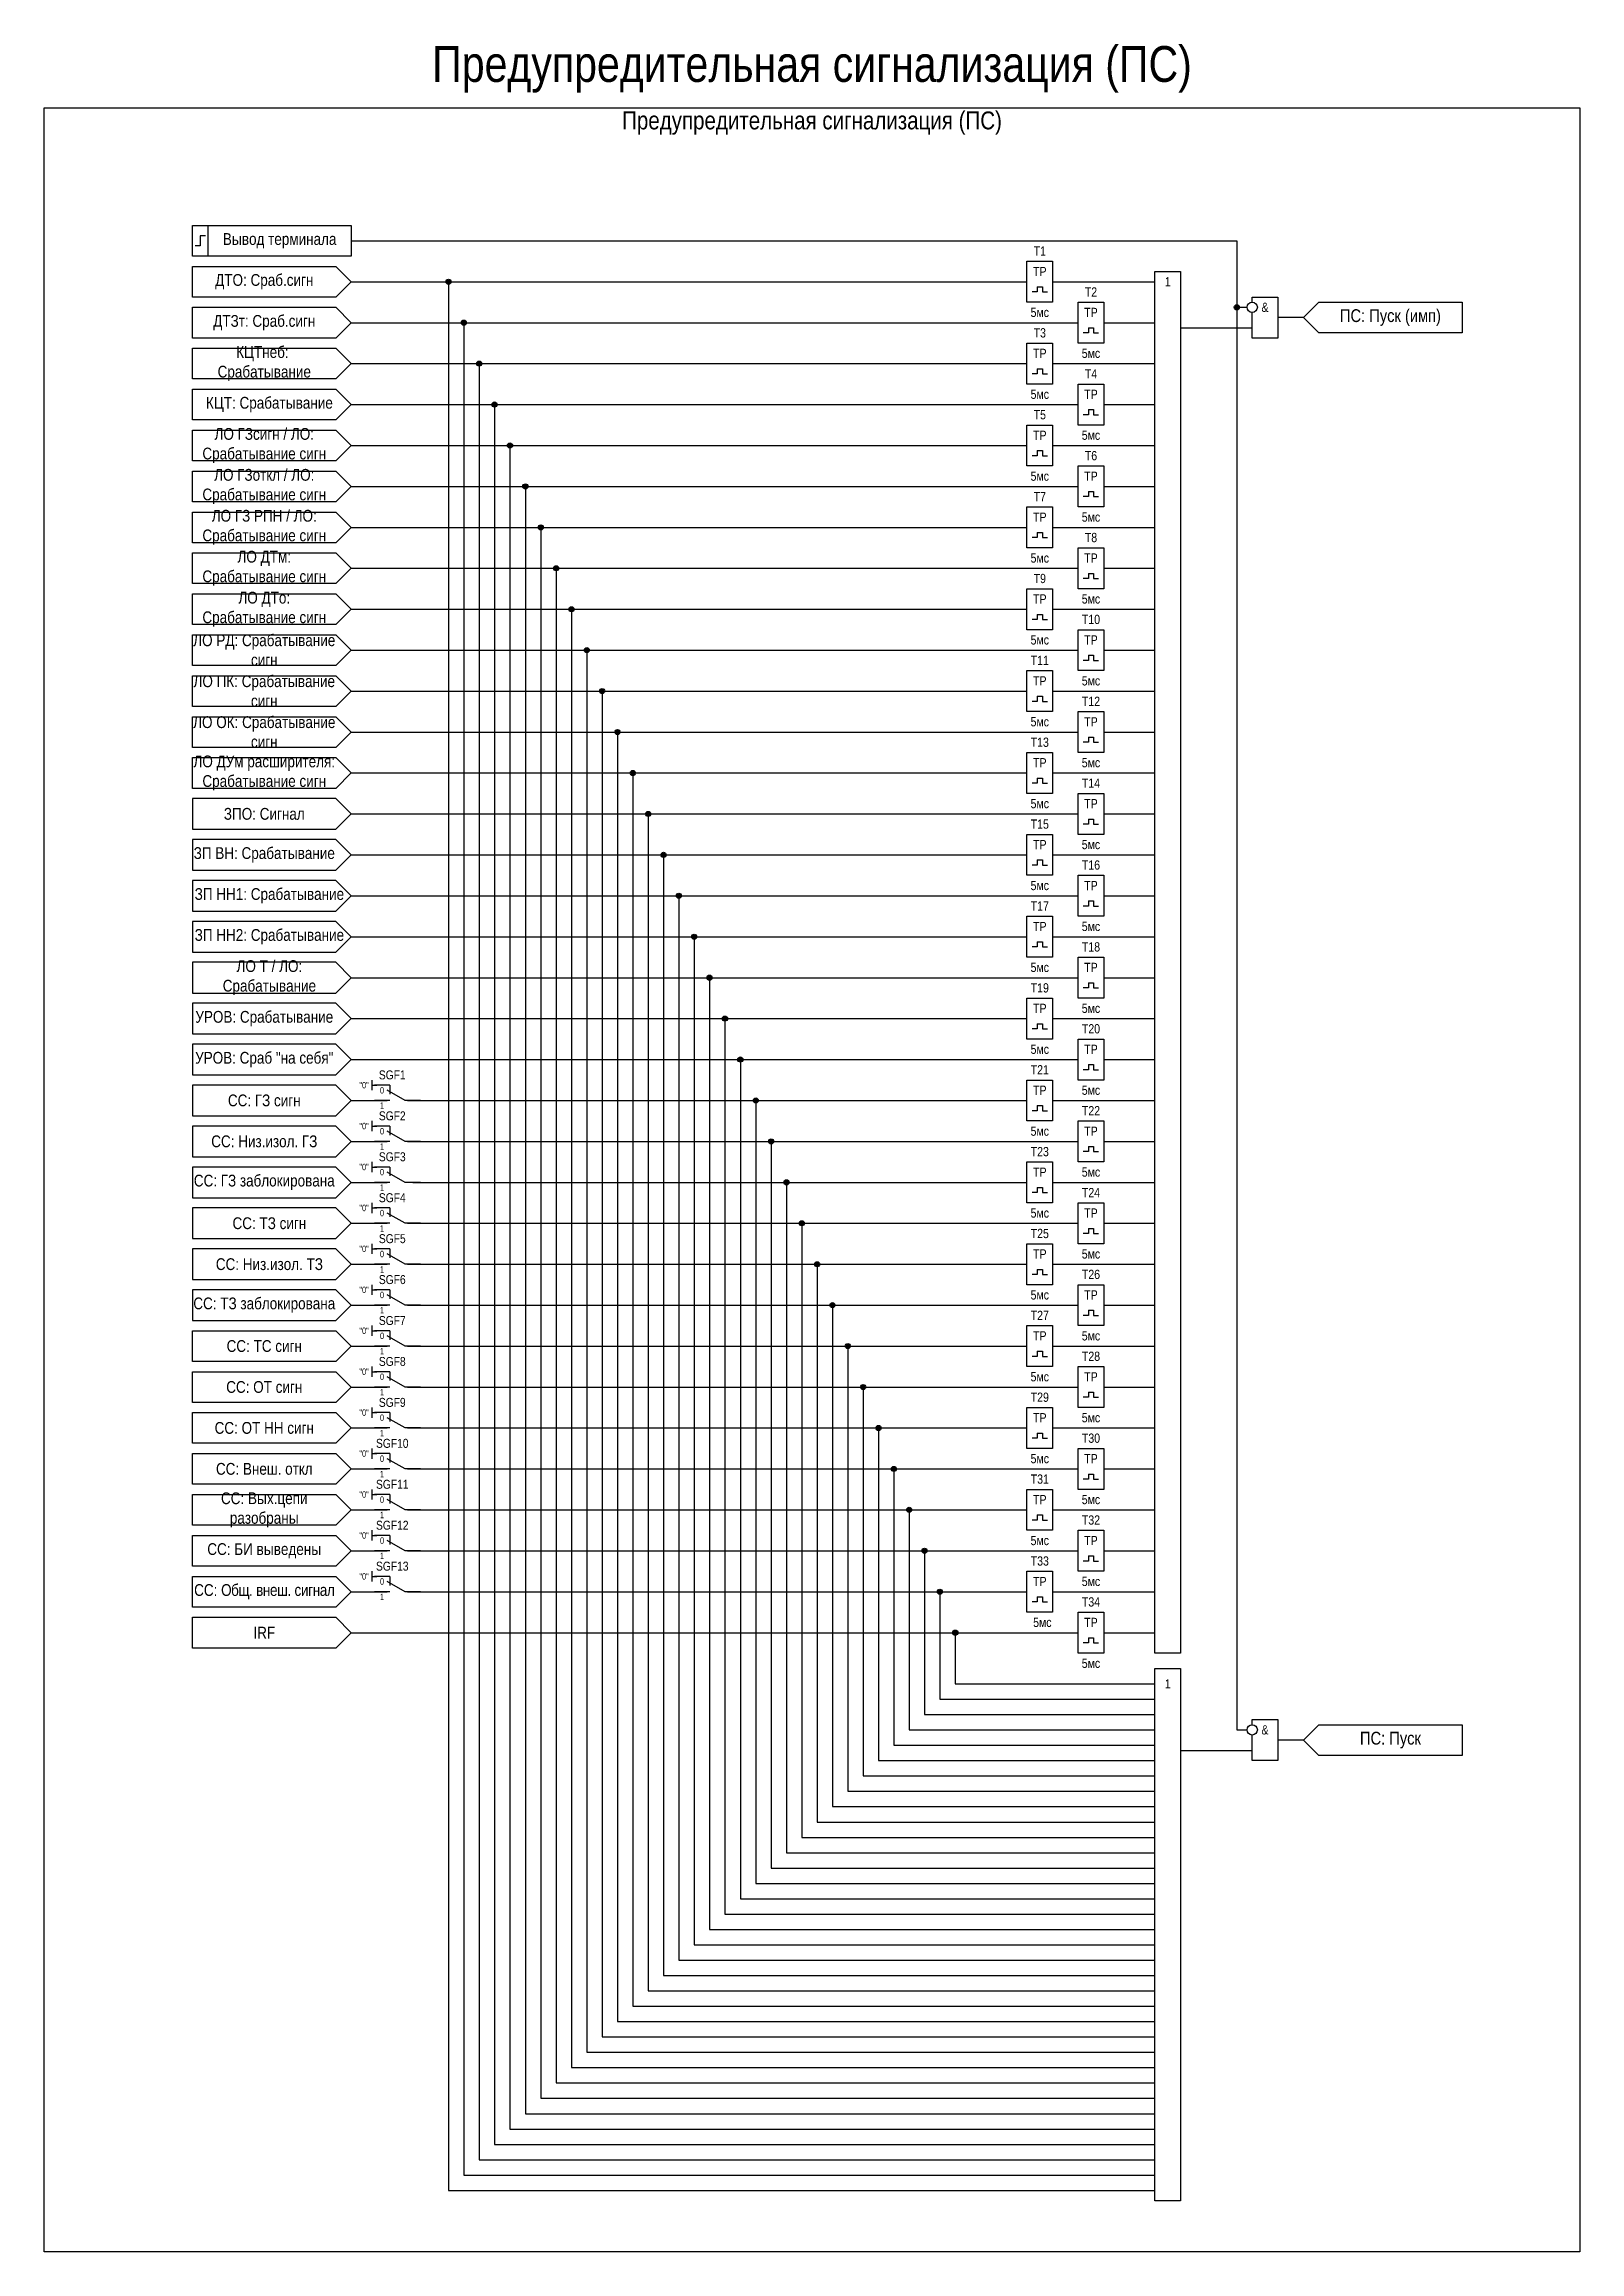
# Model space of a CAD drawing. Header units: millimetres. Extents: x -1143 to 1170, y -154 to 695.
# Drawn here: x 870 to 1170, y -38 to 393.4 of the extents above; entities that cross this region are included whole.
import ezdxf
from ezdxf.enums import TextEntityAlignment as Align

# ---------------------------------------------------------------- set-up
doc = ezdxf.new("R2010")
doc.units = ezdxf.units.MM
doc.layers.add('TEXT', color=7, linetype='Continuous', lineweight=25)
doc.layers.add('Основная', color=7, linetype='Continuous')
doc.styles.add('2.5_Gost_RD', font='ARIALN.TTF', dxfattribs={"height": 2.5})
doc.styles.add('3.5_Gost_RD', font='ARIALN.TTF', dxfattribs={"height": 3.5})
doc.styles.add('Вывод', font='ARIALN.TTF', dxfattribs={"height": 2.5})
doc.styles.add('Компонент', font='ARIALN.TTF', dxfattribs={"height": 3.5})

msp = doc.modelspace()

# ---------------------------------------------------------------- texts
at = {"color": 30, "ltscale": 100, "attachment_point": 5, "style": '3.5_Gost_RD'}
for s, insert, char_height, width in [('{\\C3;Предупредительная сигнализация (ПС)}', (1020, 388.5), 7, 300), ('Предупредительная сигнализация (ПС)', (1020, 378), 3.5, 290)]:
    msp.add_mtext(s, dxfattribs=dict(at, insert=insert, char_height=char_height, width=width))
at = {"ltscale": 100, "attachment_point": 5, "style": '2.5_Gost_RD'}
for s, insert, char_height, width in [('T1', (1064.5, 353), 1.8, 5), ('TP', (1064.5, 349), 1.8, 5), ('T2', (1074.5, 345), 1.8, 5), ('1', (1089.5, 347), 1.8, 5), ('5мс', (1064.5, 341), 1.8, 5), ('TP', (1074.5, 341), 1.8, 5), ('&', (1108.5, 342), 1.8, 5), ('ПС: Пуск (имп)', (1133, 340), 2.5, 28), ('T3', (1064.5, 337), 1.8, 5), ('TP', (1064.5, 333), 1.8, 5), ('5мс', (1074.5, 333), 1.8, 5), ('T4', (1074.5, 329), 1.8, 5), ('5мс', (1064.5, 325), 1.8, 5), ('TP', (1074.5, 325), 1.8, 5), ('T5', (1064.5, 321), 1.8, 5), ('ЛО ГЗсигн / ЛО: Срабатывание сигн', (913, 315), 2.3, 28), ('TP', (1064.5, 317), 1.8, 5), ('5мс', (1074.5, 317), 1.8, 5), ('T6', (1074.5, 313), 1.8, 5), ('ЛО ГЗоткл / ЛО: Срабатывание сигн', (913, 307), 2.3, 28), ('5мс', (1064.5, 309), 1.8, 5), ('TP', (1074.5, 309), 1.8, 5), ('ЛО ГЗ РПН / ЛО: Срабатывание сигн', (913, 299), 2.3, 28), ('T7', (1064.5, 305), 1.8, 5), ('TP', (1064.5, 301), 1.8, 5), ('5мс', (1074.5, 301), 1.8, 5), ('T8', (1074.5, 297), 1.8, 5), ('ЛО ДТм: Срабатывание сигн', (913, 291), 2.3, 28), ('5мс', (1064.5, 293), 1.8, 5), ('TP', (1074.5, 293), 1.8, 5), ('T9', (1064.5, 289), 1.8, 5), ('ЛО ДТо: Срабатывание сигн', (913, 283), 2.3, 28), ('TP', (1064.5, 285), 1.8, 5), ('5мс', (1074.5, 285), 1.8, 5), ('T10', (1074.5, 281), 1.8, 5), ('ЛО РД: Срабатывание сигн', (913, 275), 2.3, 28), ('5мс', (1064.5, 277), 1.8, 5), ('TP', (1074.5, 277), 1.8, 5), ('T11', (1064.5, 273), 1.8, 5), ('ЛО ПК: Срабатывание сигн', (913, 267), 2.3, 28), ('TP', (1064.5, 269), 1.8, 5), ('5мс', (1074.5, 269), 1.8, 5), ('T12', (1074.5, 265), 1.8, 5), ('ЛО ОК: Срабатывание сигн', (913, 259), 2.3, 28), ('5мс', (1064.5, 261), 1.8, 5), ('TP', (1074.5, 261), 1.8, 5), ('T13', (1064.5, 257), 1.8, 5), ('ЛО ДУм расширителя: Срабатывание сигн', (913, 251), 2.3, 28), ('TP', (1064.5, 253), 1.8, 5), ('5мс', (1074.5, 253), 1.8, 5), ('T14', (1074.5, 249), 1.8, 5), ('T15', (1064.5, 241), 1.8, 5), ('5мс', (1064.5, 245), 1.8, 5), ('TP', (1074.5, 245), 1.8, 5), ('TP', (1064.5, 237), 1.8, 5), ('5мс', (1074.5, 237), 1.8, 5), ('ЗП ВН: Срабатывание ', (913, 235), 2.3, 28), ('T16', (1074.5, 233), 1.8, 5), ('5мс', (1064.5, 229), 1.8, 5), ('TP', (1074.5, 229), 1.8, 5), ('ЗП НН1: Срабатывание', (914, 227), 2.3, 27.933), ('T17', (1064.5, 225), 1.8, 5), ('ЗП НН2: Срабатывание', (914, 219), 2.3, 27.933), ('TP', (1064.5, 221), 1.8, 5), ('5мс', (1074.5, 221), 1.8, 5), ('T18', (1074.5, 217), 1.8, 5), ('5мс', (1064.5, 213), 1.8, 5), ('TP', (1074.5, 213), 1.8, 5), ('T19', (1064.5, 209), 1.8, 5), ('TP', (1064.5, 205), 1.8, 5), ('5мс', (1074.5, 205), 1.8, 5), ('T20', (1074.5, 201), 1.8, 5), ('5мс', (1064.5, 197), 1.8, 5), ('TP', (1074.5, 197), 1.8, 5), ('T21', (1064.5, 193), 1.8, 5), ('TP', (1064.5, 189), 1.8, 5), ('5мс', (1074.5, 189), 1.8, 5), ('T22', (1074.5, 185), 1.8, 5), ('5мс', (1064.5, 181), 1.8, 5), ('TP', (1074.5, 181), 1.8, 5), ('T23', (1064.5, 177), 1.8, 5), ('TP', (1064.5, 173), 1.8, 5), ('5мс', (1074.5, 173), 1.8, 5), ('T24', (1074.5, 169), 1.8, 5), ('5мс', (1064.5, 165), 1.8, 5), ('TP', (1074.5, 165), 1.8, 5), ('T25', (1064.5, 161), 1.8, 5), ('TP', (1064.5, 157), 1.8, 5), ('5мс', (1074.5, 157), 1.8, 5), ('T26', (1074.5, 153), 1.8, 5), ('5мс', (1064.5, 149), 1.8, 5), ('TP', (1074.5, 149), 1.8, 5), ('T27', (1064.5, 145), 1.8, 5), ('СС: ТС сигн', (913, 139), 2.3, 28), ('TP', (1064.5, 141), 1.8, 5), ('5мс', (1074.5, 141), 1.8, 5), ('5мс', (1064.5, 133), 1.8, 5), ('T28', (1074.5, 137), 1.8, 5), ('TP', (1074.5, 133), 1.8, 5), ('СС: ОТ сигн', (913, 131), 2.3, 28), ('T29', (1064.5, 129), 1.8, 5), ('TP', (1064.5, 125), 1.8, 5), ('5мс', (1074.5, 125), 1.8, 5), ('СС: ОТ НН сигн', (913, 123), 2.3, 28), ('T30', (1074.5, 121), 1.8, 5), ('5мс', (1064.5, 117), 1.8, 5), ('TP', (1074.5, 117), 1.8, 5), ('СС: Внеш. откл', (913, 115), 2.3, 28), ('T31', (1064.5, 113), 1.8, 5), ('СС: Вых.цепи разобраны', (913, 107), 2.3, 28), ('TP', (1064.5, 109), 1.8, 5), ('5мс', (1074.5, 109), 1.8, 5), ('T32', (1074.5, 105), 1.8, 5), ('СС: БИ выведены', (913, 99), 2.3, 28), ('5мс', (1064.5, 101), 1.8, 5), ('TP', (1074.5, 101), 1.8, 5), ('T33', (1064.5, 97), 1.8, 5), ('TP', (1064.5, 93), 1.8, 5), ('5мс', (1074.5, 93), 1.8, 5), ('T34', (1074.5, 89), 1.8, 5), ('5мс', (1065, 85), 1.8, 5), ('TP', (1074.5, 85), 1.8, 5), ('5мс', (1074.5, 77), 1.8, 5), ('1', (1089.5, 73), 1.8, 5), ('&', (1108.5, 64), 1.8, 5), ('ПС: Пуск', (1133, 62), 2.5, 28)]:
    msp.add_mtext(s, dxfattribs=dict(at, insert=insert, char_height=char_height, width=width))
at = {"color": 0, "ltscale": 100, "char_height": 2.3, "width": 28, "attachment_point": 5, "style": '2.5_Gost_RD'}
for s, insert in [('{\\C256;ЗПО: Сигнал}', (913, 243)), ('{\\C256;УРОВ: Срабатывание}', (913, 203)), ('{\\C256;УРОВ: Сраб "на себя"}', (913, 195))]:
    msp.add_mtext(s, dxfattribs=dict(at, insert=insert))
at = {"layer": 'TEXT', "ltscale": 100, "char_height": 2.3, "width": 28, "attachment_point": 5, "style": '2.5_Gost_RD'}
for s, insert in [('Вывод терминала', (916, 355)), ('ЛО Т / ЛО: Срабатывание', (914, 211)), ('СС: {\\T0.95;Общ. внеш. сигнал}', (913, 91))]:
    msp.add_mtext(s, dxfattribs=dict(at, insert=insert))
at = {"layer": 'TEXT', "color": 0, "ltscale": 100, "char_height": 2.3, "width": 28, "attachment_point": 5, "style": '2.5_Gost_RD'}
for s, insert in [('{\\C256;СС: ГЗ сигн}', (913, 187)), ('{\\C256;СС: Низ.изол. ГЗ}', (913, 179)), ('{\\C256;СС: ГЗ заблокирована}', (913, 171)), ('{\\C256;СС: ТЗ сигн}', (914, 163)), ('{\\C256;СС: Низ.изол. ТЗ}', (914, 155)), ('{\\C256;СС: ТЗ заблокирована}', (913, 147)), ('{\\C256;IRF}', (913, 83))]:
    msp.add_mtext(s, dxfattribs=dict(at, insert=insert))
at = {"layer": 'Основная', "color": 0, "ltscale": 100, "insert": (913, 347), "char_height": 2.3, "width": 28, "attachment_point": 5, "style": '2.5_Gost_RD'}
msp.add_mtext('{\\C256;ДТО: Сраб.сигн}', dxfattribs=at)
at = {"layer": 'Основная', "ltscale": 100, "insert": (913, 339), "char_height": 2.3, "width": 28, "attachment_point": 5, "style": '2.5_Gost_RD'}
msp.add_mtext('ДТЗт: Сраб.сигн', dxfattribs=at)
at = {"layer": 'Основная', "color": 1, "ltscale": 100, "char_height": 2.3, "attachment_point": 5, "style": '2.5_Gost_RD'}
for s, insert, width in [('{\\C256;КЦТнеб:  Срабатывание}', (913, 331), 28), ('{\\C256;КЦТ: Срабатывание}', (914, 323), 26.5083)]:
    msp.add_mtext(s, dxfattribs=dict(at, insert=insert, width=width))

# ---------------------------------------------------------------- blocks, each defined once
blk = doc.blocks.new('Точка')
at = {"ltscale": 100}
h = blk.add_hatch(color=256, dxfattribs=at)
h.dxf.hatch_style = 1
edge = h.paths.add_edge_path()
edge.add_arc((0, 0), 0.5, 0, 360)
blk.add_circle((0, 0), 0.5, dxfattribs=at)
blk = doc.blocks.new('*U958')
at = {"layer": 'Основная', "color": 0}
blk.add_line((0, 0), (7, 4), dxfattribs=at)
at = {"layer": 'Основная', "ltscale": 0.35}
blk.add_line((6, 6), (6, 2.5), dxfattribs=at)
blk = doc.blocks.new('*U1019')
at = {"layer": 'Основная', "color": 0}
for p, q in [((-3, 6), (-9, 6)), ((-3, 0), (-9, 0)), ((9, 0), (3, 0))]:
    blk.add_line(p, q, dxfattribs=at)
at = {"layer": 'Основная', "ltscale": 0.25, "xscale": -1}
blk.add_blockref('*U958', (3, 0), dxfattribs=at)
at = {"layer": 'Основная'}
for tag, height, style, p in [('ОУ', 3.5, 'Компонент', (-2, 10)), ('В1', 2.5, 'Вывод', (-13, 6)), ('В2', 2.5, 'Вывод', (-6, 4)), ('В3', 2.5, 'Вывод', (-6, -2))]:
    blk.add_attdef(tag, text='', height=height, dxfattribs=dict(at, style=style)).set_placement(p, align=Align.MIDDLE_CENTER)

# ---------------------------------------------------------------- linework, layer by layer
at = {"ltscale": 100}
for p, q in [((1064, 345), (1063, 345)), ((1065, 345), (1066, 345)), ((1119, 343), (1116, 340)), ((1119, 343), (1147, 343)), ((1074, 337), (1073, 337)), ((1075, 337), (1076, 337)), ((1116, 340), (1111, 340)), ((1116, 340), (1119, 337)), ((1147, 337), (1119, 337)), ((1064, 329), (1063, 329)), ((1065, 329), (1066, 329)), ((1074, 321), (1073, 321)), ((1075, 321), (1076, 321)), ((1064, 313), (1063, 313)), ((1065, 313), (1066, 313)), ((1074, 305), (1073, 305)), ((1075, 305), (1076, 305)), ((1064, 297), (1063, 297)), ((1065, 297), (1066, 297)), ((1074, 289), (1073, 289)), ((1075, 289), (1076, 289)), ((1064, 281), (1063, 281)), ((1065, 281), (1066, 281)), ((1074, 273), (1073, 273)), ((1075, 273), (1076, 273)), ((1064, 265), (1063, 265)), ((1065, 265), (1066, 265)), ((1074, 257), (1073, 257)), ((1075, 257), (1076, 257)), ((1064, 249), (1063, 249)), ((1065, 249), (1066, 249)), ((1074, 241), (1073, 241)), ((1075, 241), (1076, 241)), ((1064, 233), (1063, 233)), ((1065, 233), (1066, 233)), ((1074, 225), (1073, 225)), ((1075, 225), (1076, 225)), ((1064, 217), (1063, 217)), ((1065, 217), (1066, 217)), ((1074, 209), (1073, 209)), ((1075, 209), (1076, 209)), ((1064, 201), (1063, 201)), ((1065, 201), (1066, 201)), ((934, 191), (934, 189)), ((934, 190), (935, 190)), ((1074, 193), (1073, 193)), ((1075, 193), (1076, 193)), ((934, 183), (934, 181)), ((934, 182), (935, 182)), ((1064, 185), (1063, 185)), ((1065, 185), (1066, 185)), ((1074, 177), (1073, 177)), ((1075, 177), (1076, 177)), ((934, 175), (934, 173)), ((934, 174), (935, 174)), ((1064, 169), (1063, 169)), ((1065, 169), (1066, 169)), ((934, 167), (934, 165)), ((934, 166), (935, 166)), ((1074, 161), (1073, 161)), ((1075, 161), (1076, 161)), ((934, 159), (934, 157)), ((934, 158), (935, 158)), ((934, 151), (934, 149)), ((1064, 153), (1063, 153)), ((1065, 153), (1066, 153)), ((934, 150), (935, 150)), ((934, 143), (934, 141)), ((1074, 145), (1073, 145)), ((1075, 145), (1076, 145)), ((934, 142), (935, 142)), ((934, 135), (934, 133)), ((934, 134), (935, 134)), ((1064, 137), (1063, 137)), ((1065, 137), (1066, 137)), ((934, 127), (934, 125)), ((934, 126), (935, 126)), ((1074, 129), (1073, 129)), ((1075, 129), (1076, 129)), ((1064, 121), (1063, 121)), ((1065, 121), (1066, 121)), ((934, 119), (934, 117)), ((934, 118), (935, 118)), ((1074, 113), (1073, 113)), ((1075, 113), (1076, 113)), ((934, 111), (934, 109)), ((934, 110), (935, 110)), ((1064, 105), (1063, 105)), ((1065, 105), (1066, 105)), ((934, 103), (934, 101)), ((934, 102), (935, 102)), ((934, 95), (934, 93)), ((1074, 97), (1073, 97)), ((1075, 97), (1076, 97)), ((934, 94), (935, 94)), ((1064, 89), (1063, 89)), ((1065, 89), (1066, 89)), ((1074, 81), (1073, 81)), ((1075, 81), (1076, 81)), ((1119, 65), (1116, 62)), ((1119, 65), (1147, 65)), ((1116, 62), (1111, 62)), ((1116, 62), (1119, 59)), ((1147, 59), (1119, 59))]:
    msp.add_line(p, q, dxfattribs=at)
at = {"color": 3, "ltscale": 100}
msp.add_lwpolyline([(870, 381), (1170, 381), (1170, -38), (870, -38)], close=True, dxfattribs=at)
at = {"ltscale": 100}
for points in [[(899, 358), (902, 358), (902, 352), (899, 352)], [(899, 358), (930, 358), (930, 352), (899, 352)], [(1062, 351), (1067, 351), (1067, 343), (1062, 343)], [(1087, 349), (1092, 349), (1092, 79), (1087, 79)], [(1072, 343), (1077, 343), (1077, 335), (1072, 335)], [(1062, 335), (1067, 335), (1067, 327), (1062, 327)], [(1072, 327), (1077, 327), (1077, 319), (1072, 319)], [(1062, 319), (1067, 319), (1067, 311), (1062, 311)], [(1072, 311), (1077, 311), (1077, 303), (1072, 303)], [(1062, 303), (1067, 303), (1067, 295), (1062, 295)], [(1072, 295), (1077, 295), (1077, 287), (1072, 287)], [(1062, 287), (1067, 287), (1067, 279), (1062, 279)], [(1072, 279), (1077, 279), (1077, 271), (1072, 271)], [(1062, 271), (1067, 271), (1067, 263), (1062, 263)], [(1072, 263), (1077, 263), (1077, 255), (1072, 255)], [(1062, 255), (1067, 255), (1067, 247), (1062, 247)], [(1072, 247), (1077, 247), (1077, 239), (1072, 239)], [(1062, 239), (1067, 239), (1067, 231), (1062, 231)], [(1072, 231), (1077, 231), (1077, 223), (1072, 223)], [(1062, 223), (1067, 223), (1067, 215), (1062, 215)], [(1072, 215), (1077, 215), (1077, 207), (1072, 207)], [(1062, 207), (1067, 207), (1067, 199), (1062, 199)], [(1072, 199), (1077, 199), (1077, 191), (1072, 191)], [(1062, 191), (1067, 191), (1067, 183), (1062, 183)], [(1072, 183), (1077, 183), (1077, 175), (1072, 175)], [(1062, 175), (1067, 175), (1067, 167), (1062, 167)], [(1072, 167), (1077, 167), (1077, 159), (1072, 159)], [(1062, 159), (1067, 159), (1067, 151), (1062, 151)], [(1072, 151), (1077, 151), (1077, 143), (1072, 143)], [(1062, 143), (1067, 143), (1067, 135), (1062, 135)], [(1072, 135), (1077, 135), (1077, 127), (1072, 127)], [(1062, 127), (1067, 127), (1067, 119), (1062, 119)], [(1072, 119), (1077, 119), (1077, 111), (1072, 111)], [(1062, 111), (1067, 111), (1067, 103), (1062, 103)], [(1072, 103), (1077, 103), (1077, 95), (1072, 95)], [(1062, 95), (1067, 95), (1067, 87), (1062, 87)], [(1072, 87), (1077, 87), (1077, 79), (1072, 79)], [(1087, 76), (1092, 76), (1092, -28), (1087, -28)]]:
    msp.add_lwpolyline(points, close=True, dxfattribs=at)
at = {"lineweight": 30, "ltscale": 100}
msp.add_lwpolyline([(901.5, 356), (900.5, 356), (900.5, 354), (899.5, 354)], dxfattribs=at)
at = {"ltscale": 100}
for points in [[(930, 355), (1103, 355), (1103, 342), (1105, 342)], [(930, 355), (1103, 355), (1103, 64), (1105, 64)], [(899, 350), (927, 350), (930, 347), (927, 344), (899, 344), (899, 350)], [(930, 347), (949, 347), (949, -26), (1087, -26)], [(930, 347), (1062, 347)], [(1064, 346), (1064, 345)], [(1064, 346), (1065, 346)], [(1065, 346), (1065, 345)], [(1067, 347), (1087, 347)], [(899, 342), (927, 342), (930, 339), (927, 336), (899, 336), (899, 342)], [(1106, 343), (1106, 344), (1111, 344), (1111, 336), (1106, 336), (1106, 341)], [(1116, 340), (1119, 343), (1147, 343), (1147, 337), (1119, 337), (1116, 340)], [(930, 339), (952, 339), (952, -23), (1087, -23)], [(930, 339), (1072, 339)], [(1074, 338), (1074, 337)], [(1074, 338), (1075, 338)], [(1075, 338), (1075, 337)], [(1077, 339), (1087, 339)], [(1092, 338), (1106, 338)], [(899, 334), (927, 334), (930, 331), (927, 328), (899, 328), (899, 334)], [(930, 331), (955, 331), (955, -20), (1087, -20)], [(930, 331), (1062, 331)], [(1064, 330), (1064, 329)], [(1064, 330), (1065, 330)], [(1065, 330), (1065, 329)], [(1067, 331), (1087, 331)], [(899, 326), (927, 326), (930, 323), (927, 320), (899, 320), (899, 326)], [(930, 323), (958, 323), (958, -17), (1087, -17)], [(930, 323), (1072, 323)], [(1074, 322), (1074, 321)], [(1074, 322), (1075, 322)], [(1075, 322), (1075, 321)], [(1077, 323), (1087, 323)], [(899, 318), (927, 318), (930, 315), (927, 312), (899, 312), (899, 318)], [(930, 315), (961, 315), (961, -14), (1087, -14)], [(930, 315), (1062, 315)], [(1067, 315), (1087, 315)], [(1064, 314), (1064, 313)], [(1064, 314), (1065, 314)], [(1065, 314), (1065, 313)], [(899, 310), (927, 310), (930, 307), (927, 304), (899, 304), (899, 310)], [(930, 307), (964, 307), (964, -11), (1087, -11)], [(930, 307), (1072, 307)], [(1077, 307), (1087, 307)], [(899, 302), (927, 302), (930, 299), (927, 296), (899, 296), (899, 302)], [(1074, 306), (1074, 305)], [(1074, 306), (1075, 306)], [(1075, 306), (1075, 305)], [(930, 299), (967, 299), (967, -8), (1087, -8)], [(930, 299), (1062, 299)], [(1064, 298), (1064, 297)], [(1064, 298), (1065, 298)], [(1065, 298), (1065, 297)], [(1067, 299), (1087, 299)], [(899, 294), (927, 294), (930, 291), (927, 288), (899, 288), (899, 294)], [(930, 291), (970, 291), (970, -5), (1087, -5)], [(930, 291), (1072, 291)], [(1074, 290), (1074, 289)], [(1074, 290), (1075, 290)], [(1075, 290), (1075, 289)], [(1077, 291), (1087, 291)], [(899, 286), (927, 286), (930, 283), (927, 280), (899, 280), (899, 286)], [(930, 283), (973, 283), (973, -2), (1087, -2)], [(930, 283), (1062, 283)], [(1064, 282), (1064, 281)], [(1064, 282), (1065, 282)], [(1065, 282), (1065, 281)], [(1067, 283), (1087, 283)], [(899, 278), (927, 278), (930, 275), (927, 272), (899, 272), (899, 278)], [(930, 275), (976, 275), (976, 1), (1087, 1)], [(930, 275), (1072, 275)], [(1074, 274), (1074, 273)], [(1074, 274), (1075, 274)], [(1075, 274), (1075, 273)], [(1077, 275), (1087, 275)], [(899, 270), (927, 270), (930, 267), (927, 264), (899, 264), (899, 270)], [(930, 267), (979, 267), (979, 4), (1087, 4)], [(930, 267), (1062, 267)], [(1064, 266), (1064, 265)], [(1064, 266), (1065, 266)], [(1065, 266), (1065, 265)], [(1067, 267), (1087, 267)], [(899, 262), (927, 262), (930, 259), (927, 256), (899, 256), (899, 262)], [(930, 259), (982, 259), (982, 7), (1087, 7)], [(930, 259), (1072, 259)], [(1077, 259), (1087, 259)], [(1074, 258), (1074, 257)], [(1074, 258), (1075, 258)], [(1075, 258), (1075, 257)], [(899, 254), (927, 254), (930, 251), (927, 248), (899, 248), (899, 254)], [(930, 251), (985, 251), (985, 10), (1087, 10)], [(930, 251), (1062, 251)], [(1067, 251), (1087, 251)], [(930, 243), (927, 246), (899, 246), (899, 240), (927, 240), (930, 243)], [(1064, 250), (1064, 249)], [(1064, 250), (1065, 250)], [(1065, 250), (1065, 249)], [(930, 243), (988, 243), (988, 13), (1087, 13)], [(930, 243), (1072, 243)], [(1074, 242), (1074, 241)], [(1074, 242), (1075, 242)], [(1075, 242), (1075, 241)], [(1077, 243), (1087, 243)], [(930, 235), (927, 238), (899, 238), (899, 232), (927, 232), (930, 235)], [(930, 235), (991, 235), (991, 16), (1087, 16)], [(930, 235), (1062, 235)], [(1064, 234), (1064, 233)], [(1064, 234), (1065, 234)], [(1065, 234), (1065, 233)], [(1067, 235), (1087, 235)], [(930, 227), (927, 230), (899, 230), (899, 224), (927, 224), (930, 227)], [(930, 227), (994, 227), (994, 19), (1087, 19)], [(930, 227), (1072, 227)], [(1074, 226), (1074, 225)], [(1074, 226), (1075, 226)], [(1075, 226), (1075, 225)], [(1077, 227), (1087, 227)], [(930, 219), (927, 222), (899, 222), (899, 216), (927, 216), (930, 219)], [(930, 219), (997, 219), (997, 22), (1087, 22)], [(930, 219), (1062, 219)], [(1064, 218), (1064, 217)], [(1064, 218), (1065, 218)], [(1065, 218), (1065, 217)], [(1067, 219), (1087, 219)], [(930, 211), (927, 214), (899, 214), (899, 208), (927, 208), (930, 211)], [(930, 211), (1000, 211), (1000, 25), (1087, 25)], [(930, 211), (1072, 211)], [(1074, 210), (1074, 209)], [(1074, 210), (1075, 210)], [(1075, 210), (1075, 209)], [(1077, 211), (1087, 211)], [(930, 203), (927, 206), (899, 206), (899, 200), (927, 200), (930, 203)], [(930, 203), (1003, 203), (1003, 28), (1087, 28)], [(930, 203), (1062, 203)], [(1067, 203), (1087, 203)], [(1064, 202), (1064, 201)], [(1064, 202), (1065, 202)], [(1065, 202), (1065, 201)], [(930, 195), (927, 198), (899, 198), (899, 192), (927, 192), (930, 195)], [(930, 195), (1006, 195), (1006, 31), (1087, 31)], [(930, 195), (1072, 195)], [(1077, 195), (1087, 195)], [(930, 187), (927, 190), (899, 190), (899, 184), (927, 184), (930, 187)], [(1074, 194), (1074, 193)], [(1074, 194), (1075, 194)], [(1075, 194), (1075, 193)], [(930, 187), (937, 187)], [(941, 187), (1009, 187), (1009, 34), (1087, 34)], [(941, 187), (1062, 187)], [(1064, 186), (1064, 185)], [(1064, 186), (1065, 186)], [(1065, 186), (1065, 185)], [(1067, 187), (1087, 187)], [(930, 179), (927, 182), (899, 182), (899, 176), (927, 176), (930, 179)], [(930, 179), (937, 179)], [(941, 179), (1012, 179), (1012, 37), (1087, 37)], [(944, 179), (1072, 179)], [(1074, 178), (1074, 177)], [(1074, 178), (1075, 178)], [(1075, 178), (1075, 177)], [(1077, 179), (1087, 179)], [(930, 171), (927, 174), (899, 174), (899, 168), (927, 168), (930, 171)], [(930, 171), (937, 171)], [(942, 171), (1062, 171)], [(943, 171), (1015, 171), (1015, 40), (1087, 40)], [(1064, 170), (1064, 169)], [(1064, 170), (1065, 170)], [(1065, 170), (1065, 169)], [(1067, 171), (1087, 171)], [(930, 163), (927, 166), (899, 166), (899, 160), (927, 160), (930, 163)], [(930, 163), (937, 163)], [(941, 163), (1018, 163), (1018, 43), (1087, 43)], [(941, 163), (1072, 163)], [(1074, 162), (1074, 161)], [(1074, 162), (1075, 162)], [(1075, 162), (1075, 161)], [(1077, 163), (1087, 163)], [(930, 155), (927, 158), (899, 158), (899, 152), (927, 152), (930, 155)], [(930, 155), (937, 155)], [(941, 155), (1021, 155), (1021, 46), (1087, 46)], [(941, 155), (1062, 155)], [(1064, 154), (1064, 153)], [(1064, 154), (1065, 154)], [(1065, 154), (1065, 153)], [(1067, 155), (1087, 155)], [(930, 147), (927, 150), (899, 150), (899, 144), (927, 144), (930, 147)], [(930, 147), (937, 147)], [(941, 147), (1024, 147), (1024, 49), (1087, 49)], [(941, 147), (1072, 147)], [(1077, 147), (1087, 147)], [(1074, 146), (1074, 145)], [(1074, 146), (1075, 146)], [(1075, 146), (1075, 145)], [(899, 142), (927, 142), (930, 139), (927, 136), (899, 136), (899, 142)], [(930, 139), (937, 139)], [(941, 139), (1027, 139), (1027, 52), (1087, 52)], [(941, 139), (1062, 139)], [(1067, 139), (1087, 139)], [(899, 134), (927, 134), (930, 131), (927, 128), (899, 128), (899, 134)], [(1064, 138), (1064, 137)], [(1064, 138), (1065, 138)], [(1065, 138), (1065, 137)], [(930, 131), (937, 131)], [(941, 131), (1030, 131), (1030, 55), (1087, 55)], [(941, 131), (1072, 131)], [(1074, 130), (1074, 129)], [(1074, 130), (1075, 130)], [(1075, 130), (1075, 129)], [(1077, 131), (1087, 131)], [(899, 126), (927, 126), (930, 123), (927, 120), (899, 120), (899, 126)], [(930, 123), (937, 123)], [(941, 123), (1033, 123), (1033, 58), (1087, 58)], [(941, 123), (1062, 123)], [(1064, 122), (1064, 121)], [(1064, 122), (1065, 122)], [(1065, 122), (1065, 121)], [(1067, 123), (1087, 123)], [(899, 118), (927, 118), (930, 115), (927, 112), (899, 112), (899, 118)], [(930, 115), (937, 115)], [(941, 115), (1036, 115), (1036, 61), (1087, 61)], [(941, 115), (1072, 115)], [(1074, 114), (1074, 113)], [(1074, 114), (1075, 114)], [(1075, 114), (1075, 113)], [(1077, 115), (1087, 115)], [(899, 110), (927, 110), (930, 107), (927, 104), (899, 104), (899, 110)], [(930, 107), (937, 107)], [(941, 107), (1039, 107), (1039, 64), (1087, 64)], [(941, 107), (1062, 107)], [(1064, 106), (1064, 105)], [(1064, 106), (1065, 106)], [(1065, 106), (1065, 105)], [(1067, 107), (1087, 107)], [(899, 102), (927, 102), (930, 99), (927, 96), (899, 96), (899, 102)], [(930, 99), (937, 99)], [(941, 99), (1042, 99), (1042, 67), (1087, 67)], [(941, 99), (1072, 99)], [(1074, 98), (1074, 97)], [(1074, 98), (1075, 98)], [(1075, 98), (1075, 97)], [(1077, 99), (1087, 99)], [(899, 94), (927, 94), (930, 91), (927, 88), (899, 88), (899, 94)], [(930, 91), (937, 91)], [(941, 91), (1045, 91), (1045, 70), (1087, 70)], [(941, 91), (1062, 91)], [(1067, 91), (1087, 91)], [(1064, 90), (1064, 89)], [(1064, 90), (1065, 90)], [(1065, 90), (1065, 89)], [(899, 86), (927, 86), (930, 83), (927, 80), (899, 80), (899, 86)], [(930, 83), (1072, 83)], [(1048, 83), (1048, 73), (1087, 73)], [(1074, 82), (1074, 81)], [(1074, 82), (1075, 82)], [(1075, 82), (1075, 81)], [(1077, 83), (1087, 83)], [(1106, 65), (1106, 66), (1111, 66), (1111, 58), (1106, 58), (1106, 63)], [(1116, 62), (1119, 65), (1147, 65), (1147, 59), (1119, 59), (1116, 62)], [(1092, 60), (1106, 60)]]:
    msp.add_lwpolyline(points, dxfattribs=at)
for centre in [(1106, 342), (1106, 64)]:
    msp.add_circle(centre, 1, dxfattribs=at)

# ---------------------------------------------------------------- block references
for p in [(949, 347), (1103, 342), (952, 339), (955, 331), (958, 323), (961, 315), (964, 307), (967, 299), (970, 291), (973, 283), (976, 275), (979, 267), (982, 259), (985, 251), (988, 243), (991, 235), (994, 227), (997, 219), (1000, 211), (1003, 203), (1006, 195), (1009, 187), (1012, 179), (1015, 171), (1018, 163), (1021, 155), (1024, 147), (1027, 139), (1030, 131), (1033, 123), (1036, 115), (1039, 107), (1042, 99), (1045, 91), (1048, 83)]:
    msp.add_blockref('Точка', p, dxfattribs=at)
at = {"layer": 'Основная', "ltscale": 0.25, "xscale": 0.5, "yscale": 0.5, "zscale": 0.5}
for p, values in [((939, 187), {'ОУ': 'SGF1', 'В1': '"0"', 'В2': '0', 'В3': '1'}), ((939, 179), {'ОУ': 'SGF2', 'В1': '"0"', 'В2': '0', 'В3': '1'}), ((939, 171), {'ОУ': 'SGF3', 'В1': '"0"', 'В2': '0', 'В3': '1'}), ((939, 163), {'ОУ': 'SGF4', 'В1': '"0"', 'В2': '0', 'В3': '1'}), ((939, 155), {'ОУ': 'SGF5', 'В1': '"0"', 'В2': '0', 'В3': '1'}), ((939, 147), {'ОУ': 'SGF6', 'В1': '"0"', 'В2': '0', 'В3': '1'}), ((939, 139), {'ОУ': 'SGF7', 'В1': '"0"', 'В2': '0', 'В3': '1'}), ((939, 131), {'ОУ': 'SGF8', 'В1': '"0"', 'В2': '0', 'В3': '1'}), ((939, 123), {'ОУ': 'SGF9', 'В1': '"0"', 'В2': '0', 'В3': '1'}), ((939, 115), {'ОУ': 'SGF10', 'В1': '"0"', 'В2': '0', 'В3': '1'}), ((939, 107), {'ОУ': 'SGF11', 'В1': '"0"', 'В2': '0', 'В3': '1'}), ((939, 99), {'ОУ': 'SGF12', 'В1': '"0"', 'В2': '0', 'В3': '1'}), ((939, 91), {'ОУ': 'SGF13', 'В1': '"0"', 'В2': '0', 'В3': '1'})]:
    msp.add_blockref('*U1019', p, dxfattribs=at).add_auto_attribs(values)

msp.set_redraw_order([(e.dxf.handle, doc.entitydb.next_handle()) for e in msp.query("TEXT MTEXT ATTDEF DIMENSION ARC_DIMENSION")])  # texts and dimensions are drawn at this point

doc.saveas('drawing.dxf')
